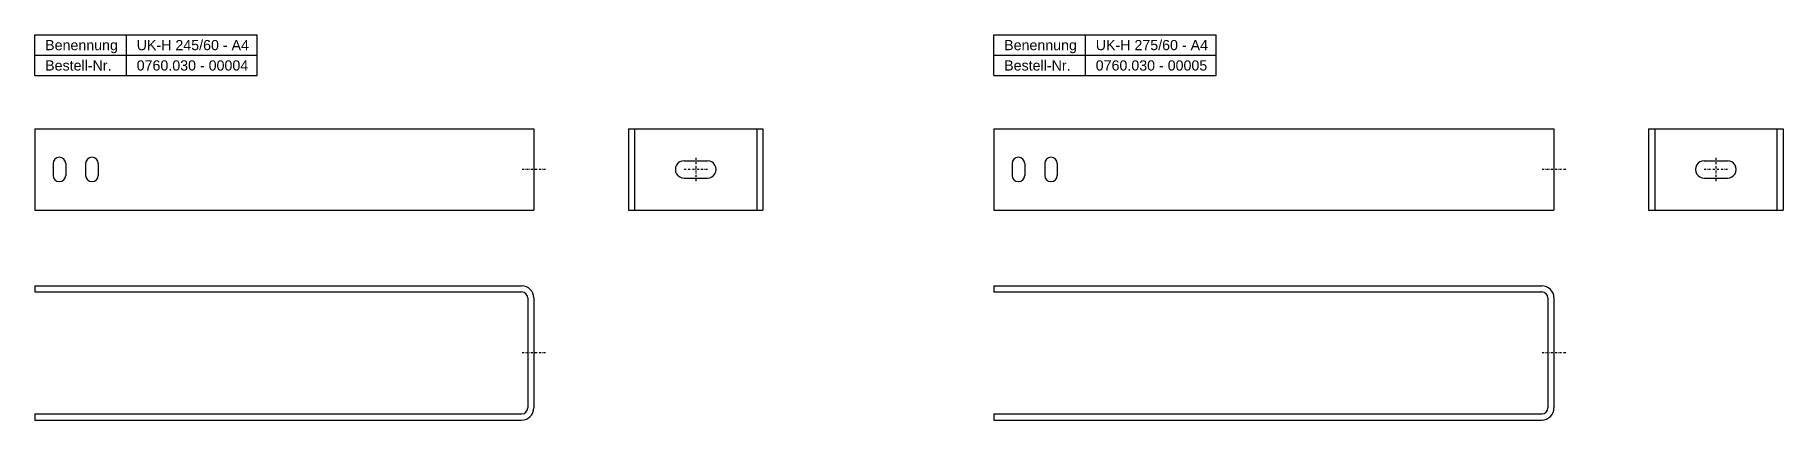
# Model space of a CAD drawing. Header units: inches. Extents: x 35 to 2736, y 37 to 227.
# Drawn here: x 1878 to 2736, y 37 to 227 of the extents above; entities that cross this region are included whole.
import ezdxf

# ---------------------------------------------------------------- set-up
doc = ezdxf.new("R2010")
doc.units = ezdxf.units.IN
doc.header["$LTSCALE"] = 4
doc.header["$MEASUREMENT"] = 0
doc.linetypes.add('STRICHPUNKT2', pattern=[0.5, 0.25, -0.125, 0, -0.125])
doc.layers.add('Halfen', color=2, linetype='Continuous')
doc.styles.add('ARIAL50', font='ARIAL.TTF', dxfattribs={"height": 5})

msp = doc.modelspace()

# ---------------------------------------------------------------- texts
at = {"layer": 'Halfen', "style": 'ARIAL50'}
for s, p in [('Benennung', (1882.56, 219.22)), ('UK-H 245/60 - A4', (1927.52, 219.22)), ('Benennung', (2353.52, 219.22)), ('UK-H 275/60 - A4', (2398.49, 219.22)), ('Bestell-Nr.', (1882.56, 209.22)), ('0760.030 - 00004', (1927.52, 209.22)), ('Bestell-Nr.', (2353.52, 209.22)), ('0760.030 - 00005', (2398.49, 209.22))]:
    msp.add_text(s, height=5, dxfattribs=at).set_placement(p)

# ---------------------------------------------------------------- linework, layer by layer
at = {"layer": 'Halfen'}
for p, q in [((1877.56, 206.72), (1877.56, 226.72)), ((1877.56, 226.72), (1986.73, 226.72)), ((1922.52, 206.72), (1922.52, 226.72)), ((1986.73, 206.72), (1986.73, 226.72)), ((2348.52, 206.72), (2348.52, 226.72)), ((2348.52, 226.72), (2457.69, 226.72)), ((2393.49, 206.72), (2393.49, 226.72)), ((2457.69, 206.72), (2457.69, 226.72)), ((1877.56, 216.72), (1986.73, 216.72)), ((2348.52, 216.72), (2457.69, 216.72)), ((1877.56, 206.72), (1986.73, 206.72)), ((2348.52, 206.72), (2457.69, 206.72)), ((1877.56, 180.6), (1877.56, 140.6)), ((1877.56, 180.6), (2122.56, 180.6)), ((2122.56, 180.6), (2122.56, 140.6)), ((2169.05, 180.6), (2169.05, 140.6)), ((2169.05, 180.6), (2235.05, 180.6)), ((2172.05, 180.6), (2172.05, 140.6)), ((2232.05, 180.6), (2232.05, 140.6)), ((2235.05, 180.6), (2235.05, 140.6)), ((2348.52, 180.6), (2348.52, 140.6)), ((2348.52, 180.6), (2623.52, 180.6)), ((2623.52, 180.6), (2623.52, 140.6)), ((2670.01, 180.6), (2670.01, 140.6)), ((2670.01, 180.6), (2736.01, 180.6)), ((2673.01, 180.6), (2673.01, 140.6)), ((2733.01, 180.6), (2733.01, 140.6)), ((2736.01, 180.6), (2736.01, 140.6)), ((1886.46, 163.5), (1886.46, 157.7)), ((1892.66, 163.5), (1892.66, 157.7)), ((1902.46, 163.5), (1902.46, 157.7)), ((1908.66, 163.5), (1908.66, 157.7)), ((2196.3, 164.85), (2207.8, 164.85)), ((2357.42, 163.5), (2357.42, 157.7)), ((2363.62, 163.5), (2363.62, 157.7)), ((2373.42, 163.5), (2373.42, 157.7)), ((2379.62, 163.5), (2379.62, 157.7)), ((2697.26, 164.85), (2708.76, 164.85)), ((2196.3, 156.35), (2207.8, 156.35)), ((2697.26, 156.35), (2708.76, 156.35)), ((1877.56, 140.6), (2122.56, 140.6)), ((2169.05, 140.6), (2235.05, 140.6)), ((2348.52, 140.6), (2623.52, 140.6)), ((2670.01, 140.6), (2736.01, 140.6)), ((1877.56, 103.42), (2116.56, 103.42)), ((1877.56, 103.42), (1877.56, 100.42)), ((2348.52, 103.42), (2617.52, 103.42)), ((2348.52, 103.42), (2348.52, 100.42)), ((1877.56, 100.42), (2116.56, 100.42)), ((2119.56, 97.42), (2119.56, 43.42)), ((2122.56, 97.42), (2122.56, 43.42)), ((2348.52, 100.42), (2617.52, 100.42)), ((2620.52, 97.42), (2620.52, 43.42)), ((2623.52, 97.42), (2623.52, 43.42)), ((1877.56, 40.42), (2116.56, 40.42)), ((1877.56, 40.42), (1877.56, 37.42)), ((1877.56, 37.42), (2116.56, 37.42)), ((2348.52, 40.42), (2617.52, 40.42)), ((2348.52, 40.42), (2348.52, 37.42)), ((2348.52, 37.42), (2617.52, 37.42))]:
    msp.add_line(p, q, dxfattribs=at)
at = {"layer": 'Halfen', "color": 1, "linetype": 'STRICHPUNKT2'}
for p, q in [((2202.05, 166.35), (2202.05, 154.85)), ((2703.01, 166.35), (2703.01, 154.85)), ((2128.31, 160.6), (2116.81, 160.6)), ((2207.8, 160.6), (2196.3, 160.6)), ((2629.27, 160.6), (2617.77, 160.6)), ((2708.76, 160.6), (2697.26, 160.6)), ((2128.31, 70.42), (2116.81, 70.42)), ((2629.27, 70.42), (2617.77, 70.42))]:
    msp.add_line(p, q, dxfattribs=at)
at = {"layer": 'Halfen'}
for centre, radius, start, end in [((1889.56, 163.5), 3.1, 0, 180), ((1905.56, 163.5), 3.1, 0, 180), ((2196.3, 160.6), 4.25, 89.99784, 270), ((2207.8, 160.6), 4.25, 270, 90.00216), ((2360.52, 163.5), 3.1, 0, 180), ((2376.52, 163.5), 3.1, 0, 180), ((2697.26, 160.6), 4.25, 89.99784, 270), ((2708.76, 160.6), 4.25, 270, 90.00216), ((1889.56, 157.7), 3.1, 180, 0), ((1905.56, 157.7), 3.1, 180, 0), ((2360.52, 157.7), 3.1, 180, 0), ((2376.52, 157.7), 3.1, 180, 0), ((2116.56, 97.42), 6, 0, 90), ((2617.52, 97.42), 6, 0, 90), ((2116.56, 97.42), 3, 0, 90), ((2617.52, 97.42), 3, 0, 90), ((2116.56, 43.42), 3, 270, 0), ((2116.56, 43.42), 6, 270, 0), ((2617.52, 43.42), 3, 270, 0), ((2617.52, 43.42), 6, 270, 0)]:
    msp.add_arc(centre, radius, start, end, dxfattribs=at)

msp.set_redraw_order([(e.dxf.handle, doc.entitydb.next_handle()) for e in msp.query("TEXT MTEXT ATTDEF DIMENSION ARC_DIMENSION")])  # texts and dimensions are drawn at this point

doc.saveas('drawing.dxf')
